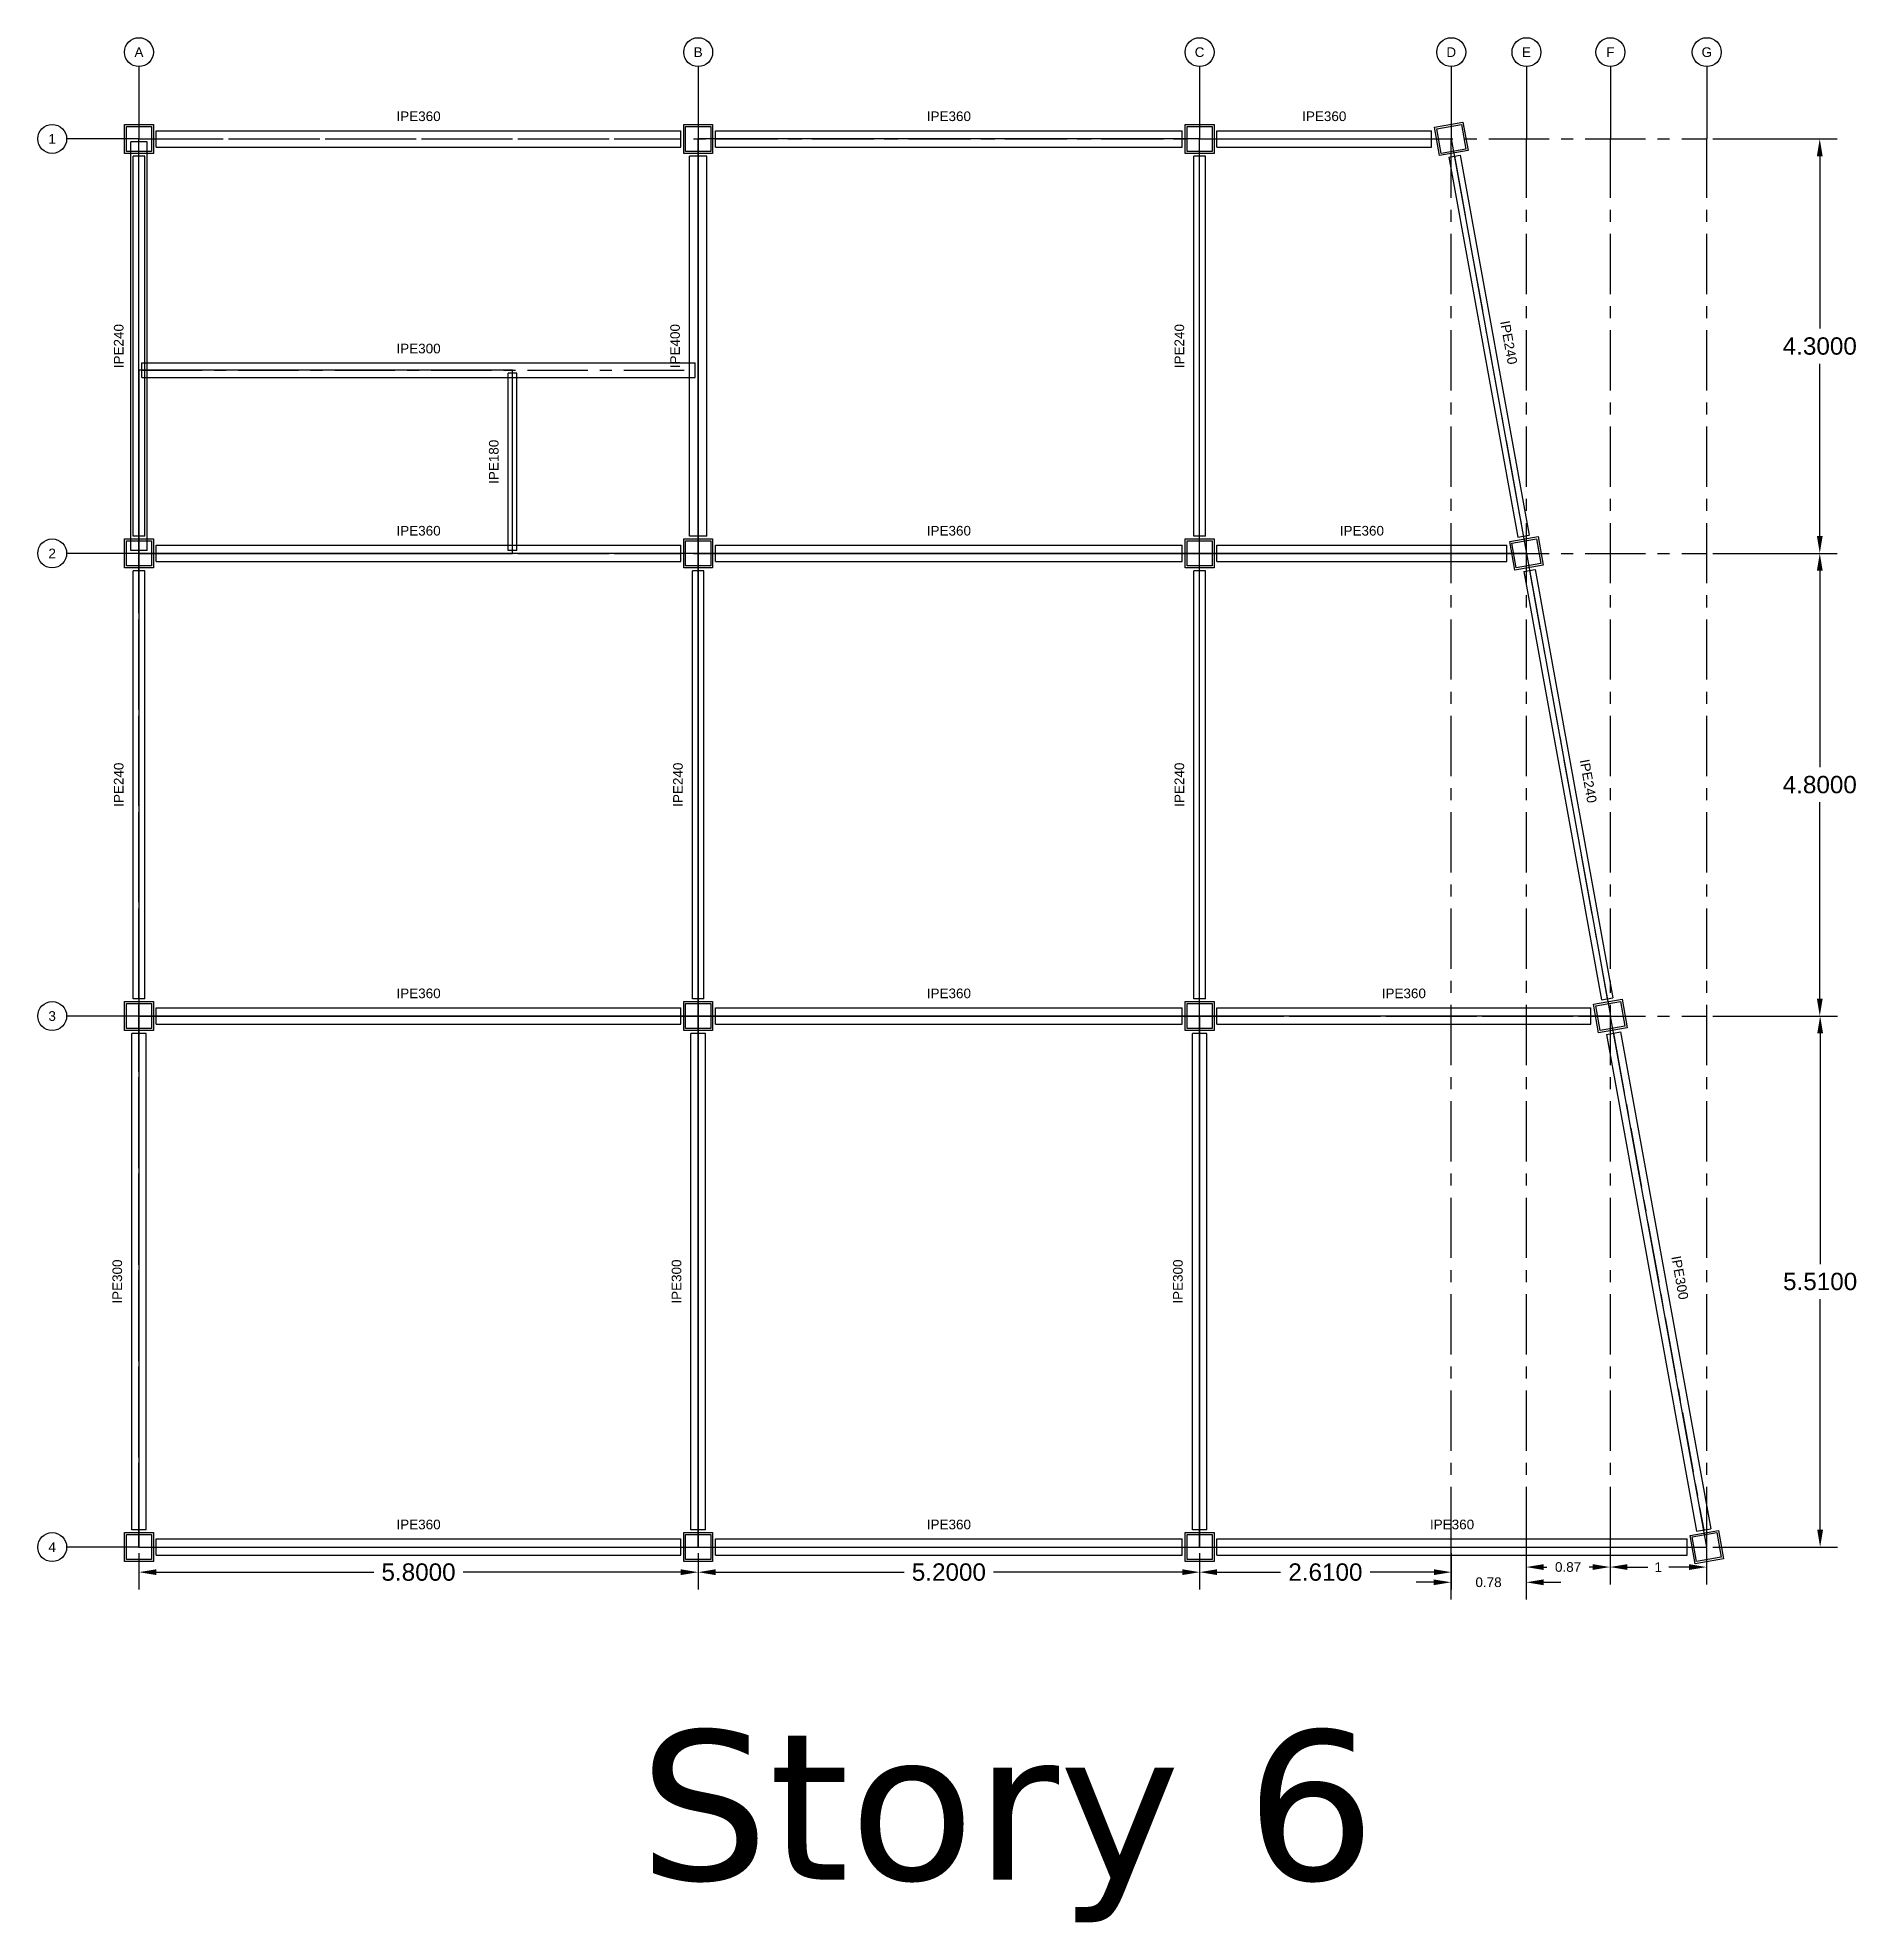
# Model space of a CAD drawing. Header units: metres. Extents: x 158 to 495, y 93 to 262.
# Drawn here: x 363.58 to 382.44, y 199.62 to 219.17 of the extents above; entities that cross this region are included whole.
import ezdxf
from ezdxf.enums import TextEntityAlignment as Align

# ---------------------------------------------------------------- set-up
doc = ezdxf.new("R2010")
doc.units = ezdxf.units.M
doc.header["$MEASUREMENT"] = 0
doc.linetypes.add('CENTER', pattern=[2, 1.25, -0.25, 0.25, -0.25])
doc.styles.get("Standard").update_dxf_attribs({"font": 'arial.ttf'})
doc.dimstyles.get("Standard").update_dxf_attribs({"dimtxt": 0.18, "dimasz": 0.18, "dimexe": 0.18, "dimexo": 0.0625, "dimgap": 0.09, "dimtad": 0, "dimtih": 1, "dimtoh": 1, "dimdec": 4, "dimzin": 0, "dimdsep": 46, "dimtxsty": 'Standard', "dimcen": 0.09, "dimadec": 0, "dimazin": 0, "dimtfac": 1, "dimtdec": 4, "dimtofl": 0, "dimtmove": 0, "dimatfit": 3, "dimfxl": 1, "dimtolj": 1, "dimtzin": 0, "dimarcsym": 0})

msp = doc.modelspace()

# ---------------------------------------------------------------- texts
for s, p in [('A', (364.62732, 219.02297)), ('B', (370.42732, 219.02297)), ('C', (375.62732, 219.02297)), ('D', (378.23732, 219.02297)), ('E', (379.01732, 219.02297)), ('F', (379.88732, 219.02297)), ('G', (380.88732, 219.02297)), ('IPE360', (367.52732, 218.35797)), ('IPE360', (373.02732, 218.35797)), ('IPE360', (376.92043, 218.35797)), ('1', (363.72732, 218.12297)), ('IPE300', (367.52732, 215.94797)), ('IPE360', (367.52732, 214.05797)), ('IPE360', (373.02732, 214.05797)), ('IPE360', (377.31043, 214.05797)), ('2', (363.72732, 213.82297)), ('IPE360', (367.52732, 209.25797)), ('IPE360', (373.02732, 209.25797)), ('IPE360', (377.74543, 209.25797)), ('3', (363.72732, 209.02297)), ('IPE360', (367.52732, 203.74797)), ('IPE360', (373.02732, 203.74797)), ('IPE360', (378.24543, 203.74797)), ('4', (363.72732, 203.51297))]:
    msp.add_text(s, height=0.1).set_placement(p, align=Align.MIDDLE)
for s, rotation, p in [('IPE240', 90, (364.41732, 215.97297)), ('IPE400', 90, (370.18732, 215.97297)), ('IPE240', 90, (375.41732, 215.97297)), ('IPE240', 280.281393, (378.83394, 216.01045)), ('IPE180', 90, (368.30682, 214.77297)), ('IPE240', 90, (364.41732, 211.42297)), ('IPE240', 90, (370.21732, 211.42297)), ('IPE240', 90, (375.41732, 211.42297)), ('IPE240', 280.273331, (379.65895, 211.46042)), ('IPE300', 90, (364.40232, 206.26797)), ('IPE300', 90, (370.20232, 206.26797)), ('IPE300', 90, (375.40232, 206.26797)), ('IPE300', 280.286544, (380.6087, 206.30815))]:
    msp.add_text(s, height=0.1, rotation=rotation).set_placement(p, align=Align.MIDDLE)
at = {"insert": (369.81134, 201.6127), "char_height": 1.55, "attachment_point": 1}
msp.add_mtext_dynamic_manual_height_columns('{\\fVerdana|b0|i0|c0|p34;Story 6}', width=8.7628607, gutter_width=1, heights=[0], dxfattribs=at)

# ---------------------------------------------------------------- blocks, each defined once
blk = doc.blocks.new('*D208')
at = {"color": 0, "lineweight": -2, "transparency": 16777216}
for p, q in [((364.627, 203.45), (364.627, 203.073)), ((370.427, 203.45), (370.427, 203.073)), ((364.807, 203.253), (367.064, 203.253)), ((370.247, 203.253), (367.991, 203.253))]:
    blk.add_line(p, q, dxfattribs=at)
at = {"color": 0, "transparency": 16777216}
for points in [[(364.807, 203.283), (364.807, 203.223), (364.627, 203.253)], [(370.247, 203.283), (370.247, 203.223), (370.427, 203.253)]]:
    blk.add_solid(points, dxfattribs=at)
at = {"layer": 'Defpoints', "color": 0, "transparency": 16777216}
for p in [(364.627, 203.513), (370.427, 203.513), (370.427, 203.253)]:
    blk.add_point(p, dxfattribs=at)
at = {"color": 0, "transparency": 16777216, "insert": (367.527, 203.253), "char_height": 0.18, "attachment_point": 5}
blk.add_mtext('\\A1;5.8000', dxfattribs=at)
blk = doc.blocks.new('*D209')
at = {"color": 0, "lineweight": -2, "transparency": 16777216}
for p, q in [((370.427, 203.45), (370.427, 203.073)), ((375.627, 203.45), (375.627, 203.073)), ((370.607, 203.253), (372.564, 203.253)), ((375.447, 203.253), (373.491, 203.253))]:
    blk.add_line(p, q, dxfattribs=at)
at = {"color": 0, "transparency": 16777216}
for points in [[(370.607, 203.283), (370.607, 203.223), (370.427, 203.253)], [(375.447, 203.283), (375.447, 203.223), (375.627, 203.253)]]:
    blk.add_solid(points, dxfattribs=at)
at = {"layer": 'Defpoints', "color": 0, "transparency": 16777216}
for p in [(370.427, 203.513), (375.627, 203.513), (375.627, 203.253)]:
    blk.add_point(p, dxfattribs=at)
at = {"color": 0, "transparency": 16777216, "insert": (373.027, 203.253), "char_height": 0.18, "attachment_point": 5}
blk.add_mtext('\\A1;5.2000', dxfattribs=at)
blk = doc.blocks.new('*D210')
at = {"color": 0, "lineweight": -2, "transparency": 16777216}
for p, q in [((375.627, 203.45), (375.627, 203.073)), ((378.237, 203.45), (378.237, 203.073)), ((375.807, 203.253), (376.467, 203.253)), ((378.057, 203.253), (377.397, 203.253))]:
    blk.add_line(p, q, dxfattribs=at)
at = {"color": 0, "transparency": 16777216}
for points in [[(375.807, 203.283), (375.807, 203.223), (375.627, 203.253)], [(378.057, 203.283), (378.057, 203.223), (378.237, 203.253)]]:
    blk.add_solid(points, dxfattribs=at)
at = {"layer": 'Defpoints', "color": 0, "transparency": 16777216}
for p in [(375.627, 203.513), (378.237, 203.513), (378.237, 203.253)]:
    blk.add_point(p, dxfattribs=at)
at = {"color": 0, "transparency": 16777216, "insert": (376.932, 203.253), "char_height": 0.18, "attachment_point": 5}
blk.add_mtext('\\A1;2.6100', dxfattribs=at)
blk = doc.blocks.new('*D232')
at = {"color": 0, "lineweight": -2, "transparency": 16777216}
for p, q in [((380.95, 218.123), (382.239, 218.123)), ((382.059, 217.943), (382.059, 216.155)), ((382.059, 214.003), (382.059, 215.791)), ((380.95, 213.823), (382.239, 213.823))]:
    blk.add_line(p, q, dxfattribs=at)
at = {"color": 0, "transparency": 16777216}
for points in [[(382.029, 217.943), (382.089, 217.943), (382.059, 218.123)], [(382.029, 214.003), (382.089, 214.003), (382.059, 213.823)]]:
    blk.add_solid(points, dxfattribs=at)
at = {"layer": 'Defpoints', "color": 0, "transparency": 16777216}
for p in [(380.887, 218.123), (380.887, 213.823), (382.059, 213.823)]:
    blk.add_point(p, dxfattribs=at)
at = {"color": 0, "transparency": 16777216, "insert": (382.059, 215.973), "char_height": 0.18, "attachment_point": 5}
blk.add_mtext('\\A1;4.3000', dxfattribs=at)
blk = doc.blocks.new('*D233')
at = {"color": 0, "lineweight": -2, "transparency": 16777216}
for p, q in [((380.95, 213.823), (382.239, 213.823)), ((382.059, 213.643), (382.059, 211.605)), ((382.059, 209.203), (382.059, 211.241)), ((380.95, 209.023), (382.239, 209.023))]:
    blk.add_line(p, q, dxfattribs=at)
at = {"color": 0, "transparency": 16777216}
for points in [[(382.029, 213.643), (382.089, 213.643), (382.059, 213.823)], [(382.029, 209.203), (382.089, 209.203), (382.059, 209.023)]]:
    blk.add_solid(points, dxfattribs=at)
at = {"layer": 'Defpoints', "color": 0, "transparency": 16777216}
for p in [(380.887, 213.823), (380.887, 209.023), (382.059, 209.023)]:
    blk.add_point(p, dxfattribs=at)
at = {"color": 0, "transparency": 16777216, "insert": (382.059, 211.423), "char_height": 0.18, "attachment_point": 5}
blk.add_mtext('\\A1;4.8000', dxfattribs=at)
blk = doc.blocks.new('*D234')
at = {"color": 0, "lineweight": -2, "transparency": 16777216}
for p, q in [((380.95, 209.023), (382.243, 209.023)), ((382.063, 208.843), (382.063, 206.45)), ((382.063, 203.693), (382.063, 206.086)), ((380.95, 203.513), (382.243, 203.513))]:
    blk.add_line(p, q, dxfattribs=at)
at = {"color": 0, "transparency": 16777216}
for points in [[(382.033, 208.843), (382.093, 208.843), (382.063, 209.023)], [(382.033, 203.693), (382.093, 203.693), (382.063, 203.513)]]:
    blk.add_solid(points, dxfattribs=at)
at = {"layer": 'Defpoints', "color": 0, "transparency": 16777216}
for p in [(380.887, 209.023), (380.887, 203.513), (382.063, 203.513)]:
    blk.add_point(p, dxfattribs=at)
at = {"color": 0, "transparency": 16777216, "insert": (382.063, 206.268), "char_height": 0.18, "attachment_point": 5}
blk.add_mtext('\\A1;5.5100', dxfattribs=at)
blk = doc.blocks.new('*D250')
at = {"color": 0, "lineweight": -2, "transparency": 16777216}
for p, q in [((378.234, 203.504), (378.234, 202.968)), ((379.014, 203.504), (379.014, 202.968)), ((378.054, 203.148), (377.874, 203.148)), ((379.194, 203.148), (379.374, 203.148))]:
    blk.add_line(p, q, dxfattribs=at)
at = {"color": 0, "transparency": 16777216}
for points in [[(378.054, 203.178), (378.054, 203.118), (378.234, 203.148)], [(379.194, 203.178), (379.194, 203.118), (379.014, 203.148)]]:
    blk.add_solid(points, dxfattribs=at)
at = {"layer": 'Defpoints', "color": 0, "transparency": 16777216}
for p in [(378.234, 203.566), (379.014, 203.566), (379.014, 203.148)]:
    blk.add_point(p, dxfattribs=at)
at = {"color": 0, "transparency": 16777216, "insert": (378.624, 203.148), "char_height": 0.18, "attachment_point": 5}
blk.add_mtext('\\A1;{\\H0.55556x;0.78}', dxfattribs=at)
blk = doc.blocks.new('*D251')
at = {"color": 0, "lineweight": -2, "transparency": 16777216}
for p, q in [((379.014, 203.504), (379.014, 203.126)), ((379.884, 203.504), (379.884, 203.126)), ((379.194, 203.306), (379.229, 203.306)), ((379.704, 203.306), (379.669, 203.306))]:
    blk.add_line(p, q, dxfattribs=at)
at = {"color": 0, "transparency": 16777216}
for points in [[(379.194, 203.336), (379.194, 203.276), (379.014, 203.306)], [(379.704, 203.336), (379.704, 203.276), (379.884, 203.306)]]:
    blk.add_solid(points, dxfattribs=at)
at = {"layer": 'Defpoints', "color": 0, "transparency": 16777216}
for p in [(379.014, 203.566), (379.884, 203.566), (379.884, 203.306)]:
    blk.add_point(p, dxfattribs=at)
at = {"color": 0, "transparency": 16777216, "insert": (379.449, 203.306), "char_height": 0.18, "attachment_point": 5}
blk.add_mtext('\\A1;{\\H0.55556x;0.87}', dxfattribs=at)
blk = doc.blocks.new('*D252')
at = {"color": 0, "lineweight": -2, "transparency": 16777216}
for p, q in [((379.884, 203.504), (379.884, 203.126)), ((380.884, 203.504), (380.884, 203.126)), ((380.064, 203.306), (380.276, 203.306)), ((380.704, 203.306), (380.493, 203.306))]:
    blk.add_line(p, q, dxfattribs=at)
at = {"color": 0, "transparency": 16777216}
for points in [[(380.064, 203.336), (380.064, 203.276), (379.884, 203.306)], [(380.704, 203.336), (380.704, 203.276), (380.884, 203.306)]]:
    blk.add_solid(points, dxfattribs=at)
at = {"layer": 'Defpoints', "color": 0, "transparency": 16777216}
for p in [(379.884, 203.566), (380.884, 203.566), (380.884, 203.306)]:
    blk.add_point(p, dxfattribs=at)
at = {"color": 0, "transparency": 16777216, "insert": (380.384, 203.306), "char_height": 0.18, "attachment_point": 5}
blk.add_mtext('\\A1;{\\H0.55556x;1}', dxfattribs=at)

# ---------------------------------------------------------------- dimensions: what is measured, and where the dimension line sits
for base, p1, p2, picture, middle in [((382.05886, 213.82297), (380.88732, 218.12297), (380.88732, 213.82297), '*D232', (382.05886, 215.97297)), ((382.05886, 209.02297), (380.88732, 213.82297), (380.88732, 209.02297), '*D233', (382.05886, 211.42297)), ((382.06305, 203.51297), (380.88732, 209.02297), (380.88732, 203.51297), '*D234', (382.06305, 206.26797))]:
    dim = msp.add_linear_dim(base=base, p1=p1, p2=p2, angle=90, dimstyle='Standard')
    dim.commit()
    dim.dimension.update_dxf_attribs({"geometry": picture, "text_midpoint": middle})
for base, p1, p2, text, picture, middle in [((379.01419, 203.14846), (378.23419, 203.56606), (379.01419, 203.56606), '{\\H0.55556x;0.78}', '*D250', (378.62419, 203.14846)), ((379.88419, 203.30606), (379.01419, 203.56606), (379.88419, 203.56606), '{\\H0.55556x;0.87}', '*D251', (379.44919, 203.30606))]:
    dim = msp.add_linear_dim(base=base, p1=p1, p2=p2, text=text, dimstyle='Standard')
    dim.commit()
    dim.dimension.update_dxf_attribs({"geometry": picture, "text_midpoint": middle, "dimtype": 160})
dim = msp.add_linear_dim(base=(380.88419, 203.30606), p1=(379.88419, 203.56606), p2=(380.88419, 203.56606), text='{\\H0.55556x;1}', dimstyle='Standard')
dim.commit()
dim.dimension.update_dxf_attribs({"geometry": '*D252', "text_midpoint": (380.38419, 203.30606)})
for base, p1, p2, picture, middle in [((370.42732, 203.25297), (364.62732, 203.51297), (370.42732, 203.51297), '*D208', (367.52732, 203.25297)), ((375.62732, 203.25297), (370.42732, 203.51297), (375.62732, 203.51297), '*D209', (373.02732, 203.25297)), ((378.23732, 203.25297), (375.62732, 203.51297), (378.23732, 203.51297), '*D210', (376.93232, 203.25297))]:
    dim = msp.add_linear_dim(base=base, p1=p1, p2=p2, dimstyle='Standard')
    dim.commit()
    dim.dimension.update_dxf_attribs({"geometry": picture, "text_midpoint": middle})

# ---------------------------------------------------------------- linework, layer by layer
at = {"linetype": 'Continuous'}
for p, q in [((364.62732, 218.87297), (364.62732, 218.12297)), ((370.42732, 218.87297), (370.42732, 218.12297)), ((375.62732, 218.87297), (375.62732, 218.12297)), ((378.23732, 218.87297), (378.23732, 218.12297)), ((379.01732, 218.87297), (379.01732, 218.12297)), ((379.88732, 218.87297), (379.88732, 218.12297)), ((380.88732, 218.87297), (380.88732, 218.12297)), ((364.80732, 218.20797), (370.24732, 218.20797)), ((364.80732, 218.03797), (364.80732, 218.20797)), ((370.24732, 218.03797), (370.24732, 218.20797)), ((370.60732, 218.20797), (375.44732, 218.20797)), ((370.60732, 218.03797), (370.60732, 218.20797)), ((375.44732, 218.03797), (375.44732, 218.20797)), ((375.80732, 218.20797), (378.03355, 218.20797)), ((375.80732, 218.03797), (375.80732, 218.20797)), ((378.03355, 218.03797), (378.03355, 218.20797)), ((364.62732, 218.12297), (363.87732, 218.12297)), ((364.54232, 213.85297), (364.54232, 218.09297)), ((364.71232, 218.09297), (364.54232, 218.09297)), ((364.71232, 213.85297), (364.71232, 218.09297)), ((364.80732, 218.03797), (370.24732, 218.03797)), ((370.60732, 218.03797), (375.44732, 218.03797)), ((375.80732, 218.03797), (378.03355, 218.03797)), ((364.56732, 214.00297), (364.56732, 217.94297)), ((364.68732, 217.94297), (364.56732, 217.94297)), ((364.68732, 214.00297), (364.68732, 217.94297)), ((370.33732, 214.00297), (370.33732, 217.94297)), ((370.51732, 217.94297), (370.33732, 217.94297)), ((370.51732, 214.00297), (370.51732, 217.94297)), ((375.56732, 214.00297), (375.56732, 217.94297)), ((375.68732, 217.94297), (375.56732, 217.94297)), ((375.68732, 214.00297), (375.68732, 217.94297)), ((378.21054, 217.93443), (378.32861, 217.95585)), ((378.21054, 217.93443), (378.92602, 213.99009)), ((378.32861, 217.95585), (379.04409, 214.01151)), ((364.65732, 215.79797), (370.39732, 215.79797)), ((364.65732, 215.64797), (364.65732, 215.79797)), ((368.45682, 213.85297), (368.45682, 215.69297)), ((368.54782, 215.69297), (368.45682, 215.69297)), ((368.54782, 213.85297), (368.54782, 215.69297)), ((370.39732, 215.64797), (370.39732, 215.79797)), ((364.65732, 215.64797), (370.39732, 215.64797)), ((364.68732, 214.00297), (364.56732, 214.00297)), ((364.80732, 213.90797), (370.24732, 213.90797)), ((364.80732, 213.73797), (364.80732, 213.90797)), ((370.24732, 213.73797), (370.24732, 213.90797)), ((370.51732, 214.00297), (370.33732, 214.00297)), ((370.60732, 213.90797), (375.44732, 213.90797)), ((370.60732, 213.73797), (370.60732, 213.90797)), ((375.44732, 213.73797), (375.44732, 213.90797)), ((375.68732, 214.00297), (375.56732, 214.00297)), ((375.80732, 213.90797), (378.81355, 213.90797)), ((375.80732, 213.73797), (375.80732, 213.90797)), ((378.81355, 213.73797), (378.81355, 213.90797)), ((378.92602, 213.99009), (379.04409, 214.01151)), ((364.62732, 213.82297), (363.87732, 213.82297)), ((364.71232, 213.85297), (364.54232, 213.85297)), ((364.80732, 213.73797), (370.24732, 213.73797)), ((368.54782, 213.85297), (368.45682, 213.85297)), ((370.60732, 213.73797), (375.44732, 213.73797)), ((375.80732, 213.73797), (378.81355, 213.73797)), ((364.56732, 209.20297), (364.56732, 213.64297)), ((364.68732, 213.64297), (364.56732, 213.64297)), ((364.68732, 209.20297), (364.68732, 213.64297)), ((370.36732, 209.20297), (370.36732, 213.64297)), ((370.48732, 213.64297), (370.36732, 213.64297)), ((370.48732, 209.20297), (370.48732, 213.64297)), ((375.56732, 209.20297), (375.56732, 213.64297)), ((375.68732, 213.64297), (375.56732, 213.64297)), ((375.68732, 209.20297), (375.68732, 213.64297)), ((378.99051, 213.63445), (379.10858, 213.65585)), ((378.99051, 213.63445), (379.79605, 209.19009)), ((379.10858, 213.65585), (379.91412, 209.21149)), ((364.62732, 209.02297), (363.87732, 209.02297)), ((364.68732, 209.20297), (364.56732, 209.20297)), ((364.80732, 209.10797), (370.24732, 209.10797)), ((364.80732, 208.93797), (364.80732, 209.10797)), ((370.24732, 208.93797), (370.24732, 209.10797)), ((370.48732, 209.20297), (370.36732, 209.20297)), ((370.60732, 209.10797), (375.44732, 209.10797)), ((370.60732, 208.93797), (370.60732, 209.10797)), ((375.44732, 208.93797), (375.44732, 209.10797)), ((375.68732, 209.20297), (375.56732, 209.20297)), ((375.80732, 209.10797), (379.68355, 209.10797)), ((375.80732, 208.93797), (375.80732, 209.10797)), ((379.68355, 208.93797), (379.68355, 209.10797)), ((379.79605, 209.19009), (379.91412, 209.21149)), ((364.55232, 203.69297), (364.55232, 208.84297)), ((364.70232, 208.84297), (364.55232, 208.84297)), ((364.70232, 203.69297), (364.70232, 208.84297)), ((364.80732, 208.93797), (370.24732, 208.93797)), ((370.35232, 203.69297), (370.35232, 208.84297)), ((370.50232, 208.84297), (370.35232, 208.84297)), ((370.50232, 203.69297), (370.50232, 208.84297)), ((370.60732, 208.93797), (375.44732, 208.93797)), ((375.55232, 203.69297), (375.55232, 208.84297)), ((375.70232, 208.84297), (375.55232, 208.84297)), ((375.70232, 203.69297), (375.70232, 208.84297)), ((375.80732, 208.93797), (379.68355, 208.93797)), ((379.8458, 208.83173), (379.99339, 208.85852)), ((379.8458, 208.83173), (380.78125, 203.67742)), ((379.99339, 208.85852), (380.92883, 203.70421)), ((364.70232, 203.69297), (364.55232, 203.69297)), ((364.80732, 203.59797), (370.24732, 203.59797)), ((364.80732, 203.42797), (364.80732, 203.59797)), ((370.24732, 203.42797), (370.24732, 203.59797)), ((370.50232, 203.69297), (370.35232, 203.69297)), ((370.60732, 203.59797), (375.44732, 203.59797)), ((370.60732, 203.42797), (370.60732, 203.59797)), ((375.44732, 203.42797), (375.44732, 203.59797)), ((375.70232, 203.69297), (375.55232, 203.69297)), ((375.80732, 203.59797), (380.68355, 203.59797)), ((375.80732, 203.42797), (375.80732, 203.59797)), ((380.68355, 203.42797), (380.68355, 203.59797)), ((380.78125, 203.67742), (380.92883, 203.70421)), ((364.62732, 203.51297), (363.87732, 203.51297)), ((364.80732, 203.42797), (370.24732, 203.42797)), ((370.60732, 203.42797), (375.44732, 203.42797)), ((375.80732, 203.42797), (380.68355, 203.42797))]:
    msp.add_line(p, q, dxfattribs=at)
at = {"linetype": 'CENTER', "ltscale": 0.5}
for p, q in [((364.62732, 203.51297), (364.62732, 218.12297)), ((364.62732, 218.12297), (380.88732, 218.12297)), ((364.62732, 213.85297), (364.62732, 218.09297)), ((364.80732, 218.12297), (370.24732, 218.12297)), ((370.42732, 203.51297), (370.42732, 218.12297)), ((370.60732, 218.12297), (375.44732, 218.12297)), ((375.62732, 203.51297), (375.62732, 218.12297)), ((375.80732, 218.12297), (378.03355, 218.12297)), ((378.23732, 203.51297), (378.23732, 218.12297)), ((379.01732, 203.51297), (379.01732, 218.12297)), ((379.88732, 203.51297), (379.88732, 218.12297)), ((380.88732, 203.51297), (380.88732, 218.12297)), ((364.62732, 214.00297), (364.62732, 217.94297)), ((370.42732, 214.00297), (370.42732, 217.94297)), ((375.62732, 214.00297), (375.62732, 217.94297)), ((378.26957, 217.94514), (378.98506, 214.0008)), ((364.65732, 215.72297), (370.39732, 215.72297)), ((368.50232, 213.85297), (368.50232, 215.69297)), ((364.62732, 213.82297), (380.88732, 213.82297)), ((364.80732, 213.82297), (370.24732, 213.82297)), ((370.60732, 213.82297), (375.44732, 213.82297)), ((375.80732, 213.82297), (378.81355, 213.82297)), ((364.62732, 209.20297), (364.62732, 213.64297)), ((370.42732, 209.20297), (370.42732, 213.64297)), ((375.62732, 209.20297), (375.62732, 213.64297)), ((379.04955, 213.64515), (379.85509, 209.20079)), ((364.62732, 209.02297), (380.88732, 209.02297)), ((364.80732, 209.02297), (370.24732, 209.02297)), ((370.60732, 209.02297), (375.44732, 209.02297)), ((375.80732, 209.02297), (379.68355, 209.02297)), ((364.62732, 203.69297), (364.62732, 208.84297)), ((370.42732, 203.69297), (370.42732, 208.84297)), ((375.62732, 203.69297), (375.62732, 208.84297)), ((379.91959, 208.84513), (380.85504, 203.69081)), ((364.62732, 203.51297), (380.88732, 203.51297)), ((364.80732, 203.51297), (370.24732, 203.51297)), ((370.60732, 203.51297), (375.44732, 203.51297)), ((375.80732, 203.51297), (380.68355, 203.51297))]:
    msp.add_line(p, q, dxfattribs=at)
at = {"linetype": 'Continuous'}
for points in [[(364.77732, 217.97297), (364.47732, 217.97297), (364.47732, 218.27297), (364.77732, 218.27297)], [(364.75732, 217.99297), (364.49732, 217.99297), (364.49732, 218.25297), (364.75732, 218.25297)], [(370.57732, 217.97297), (370.27732, 217.97297), (370.27732, 218.27297), (370.57732, 218.27297)], [(370.55732, 217.99297), (370.29732, 217.99297), (370.29732, 218.25297), (370.55732, 218.25297)], [(375.77732, 217.97297), (375.47732, 217.97297), (375.47732, 218.27297), (375.77732, 218.27297)], [(375.75732, 217.99297), (375.49732, 217.99297), (375.49732, 218.25297), (375.75732, 218.25297)], [(378.41108, 218.0013), (378.11564, 217.9492), (378.06355, 218.24464), (378.35899, 218.29674)], [(378.38792, 218.01752), (378.13187, 217.97237), (378.08672, 218.22842), (378.34277, 218.27357)], [(370.42732, 213.82297), (375.62732, 213.82297), (375.62732, 218.12297), (370.42732, 218.12297)], [(375.62732, 218.12297), (378.23732, 218.12297), (379.01732, 213.82297), (375.62732, 213.82297)], [(364.62732, 215.72297), (364.62732, 213.82297), (368.50232, 213.82297), (368.50232, 215.72297)], [(364.77732, 213.67297), (364.47732, 213.67297), (364.47732, 213.97297), (364.77732, 213.97297)], [(364.75732, 213.69297), (364.49732, 213.69297), (364.49732, 213.95297), (364.75732, 213.95297)], [(370.57732, 213.67297), (370.27732, 213.67297), (370.27732, 213.97297), (370.57732, 213.97297)], [(370.55732, 213.69297), (370.29732, 213.69297), (370.29732, 213.95297), (370.55732, 213.95297)], [(375.77732, 213.67297), (375.47732, 213.67297), (375.47732, 213.97297), (375.77732, 213.97297)], [(375.75732, 213.69297), (375.49732, 213.69297), (375.49732, 213.95297), (375.75732, 213.95297)], [(379.19108, 213.7013), (378.89564, 213.6492), (378.84355, 213.94464), (379.13899, 213.99674)], [(379.16792, 213.71752), (378.91187, 213.67237), (378.86672, 213.92842), (379.12277, 213.97357)], [(364.62732, 209.02297), (370.42732, 209.02297), (370.42732, 213.82297), (364.62732, 213.82297)], [(370.42732, 209.02297), (375.62732, 209.02297), (375.62732, 213.82297), (370.42732, 213.82297)], [(375.62732, 213.82297), (379.01732, 213.82297), (379.88732, 209.02297), (375.62732, 209.02297)], [(364.77732, 208.87297), (364.47732, 208.87297), (364.47732, 209.17297), (364.77732, 209.17297)], [(364.75732, 208.89297), (364.49732, 208.89297), (364.49732, 209.15297), (364.75732, 209.15297)], [(364.62732, 203.51297), (370.42732, 203.51297), (370.42732, 209.02297), (364.62732, 209.02297)], [(370.57732, 208.87297), (370.27732, 208.87297), (370.27732, 209.17297), (370.57732, 209.17297)], [(370.55732, 208.89297), (370.29732, 208.89297), (370.29732, 209.15297), (370.55732, 209.15297)], [(370.42732, 203.51297), (375.62732, 203.51297), (375.62732, 209.02297), (370.42732, 209.02297)], [(375.77732, 208.87297), (375.47732, 208.87297), (375.47732, 209.17297), (375.77732, 209.17297)], [(375.75732, 208.89297), (375.49732, 208.89297), (375.49732, 209.15297), (375.75732, 209.15297)], [(375.62732, 209.02297), (375.62732, 203.51297), (380.88732, 203.51297), (379.88732, 209.02297)], [(380.06108, 208.9013), (379.76564, 208.8492), (379.71355, 209.14464), (380.00899, 209.19674)], [(380.03792, 208.91752), (379.78187, 208.87237), (379.73672, 209.12842), (379.99277, 209.17357)], [(364.77732, 203.36297), (364.47732, 203.36297), (364.47732, 203.66297), (364.77732, 203.66297)], [(364.75732, 203.38297), (364.49732, 203.38297), (364.49732, 203.64297), (364.75732, 203.64297)], [(370.57732, 203.36297), (370.27732, 203.36297), (370.27732, 203.66297), (370.57732, 203.66297)], [(370.55732, 203.38297), (370.29732, 203.38297), (370.29732, 203.64297), (370.55732, 203.64297)], [(375.77732, 203.36297), (375.47732, 203.36297), (375.47732, 203.66297), (375.77732, 203.66297)], [(375.75732, 203.38297), (375.49732, 203.38297), (375.49732, 203.64297), (375.75732, 203.64297)], [(381.06108, 203.3913), (380.76564, 203.3392), (380.71355, 203.63464), (381.00899, 203.68674)], [(381.03792, 203.40752), (380.78187, 203.36237), (380.73672, 203.61842), (380.99277, 203.66357)]]:
    msp.add_lwpolyline(points, close=True, dxfattribs=at)
for centre in [(364.62732, 219.02297), (370.42732, 219.02297), (375.62732, 219.02297), (378.23732, 219.02297), (379.01732, 219.02297), (379.88732, 219.02297), (380.88732, 219.02297), (363.72732, 218.12297), (363.72732, 213.82297), (363.72732, 209.02297), (363.72732, 203.51297)]:
    msp.add_circle(centre, 0.15, dxfattribs=at)

msp.set_redraw_order([(e.dxf.handle, doc.entitydb.next_handle()) for e in msp.query("TEXT MTEXT ATTDEF DIMENSION ARC_DIMENSION")])  # texts and dimensions are drawn at this point

doc.saveas('drawing.dxf')
